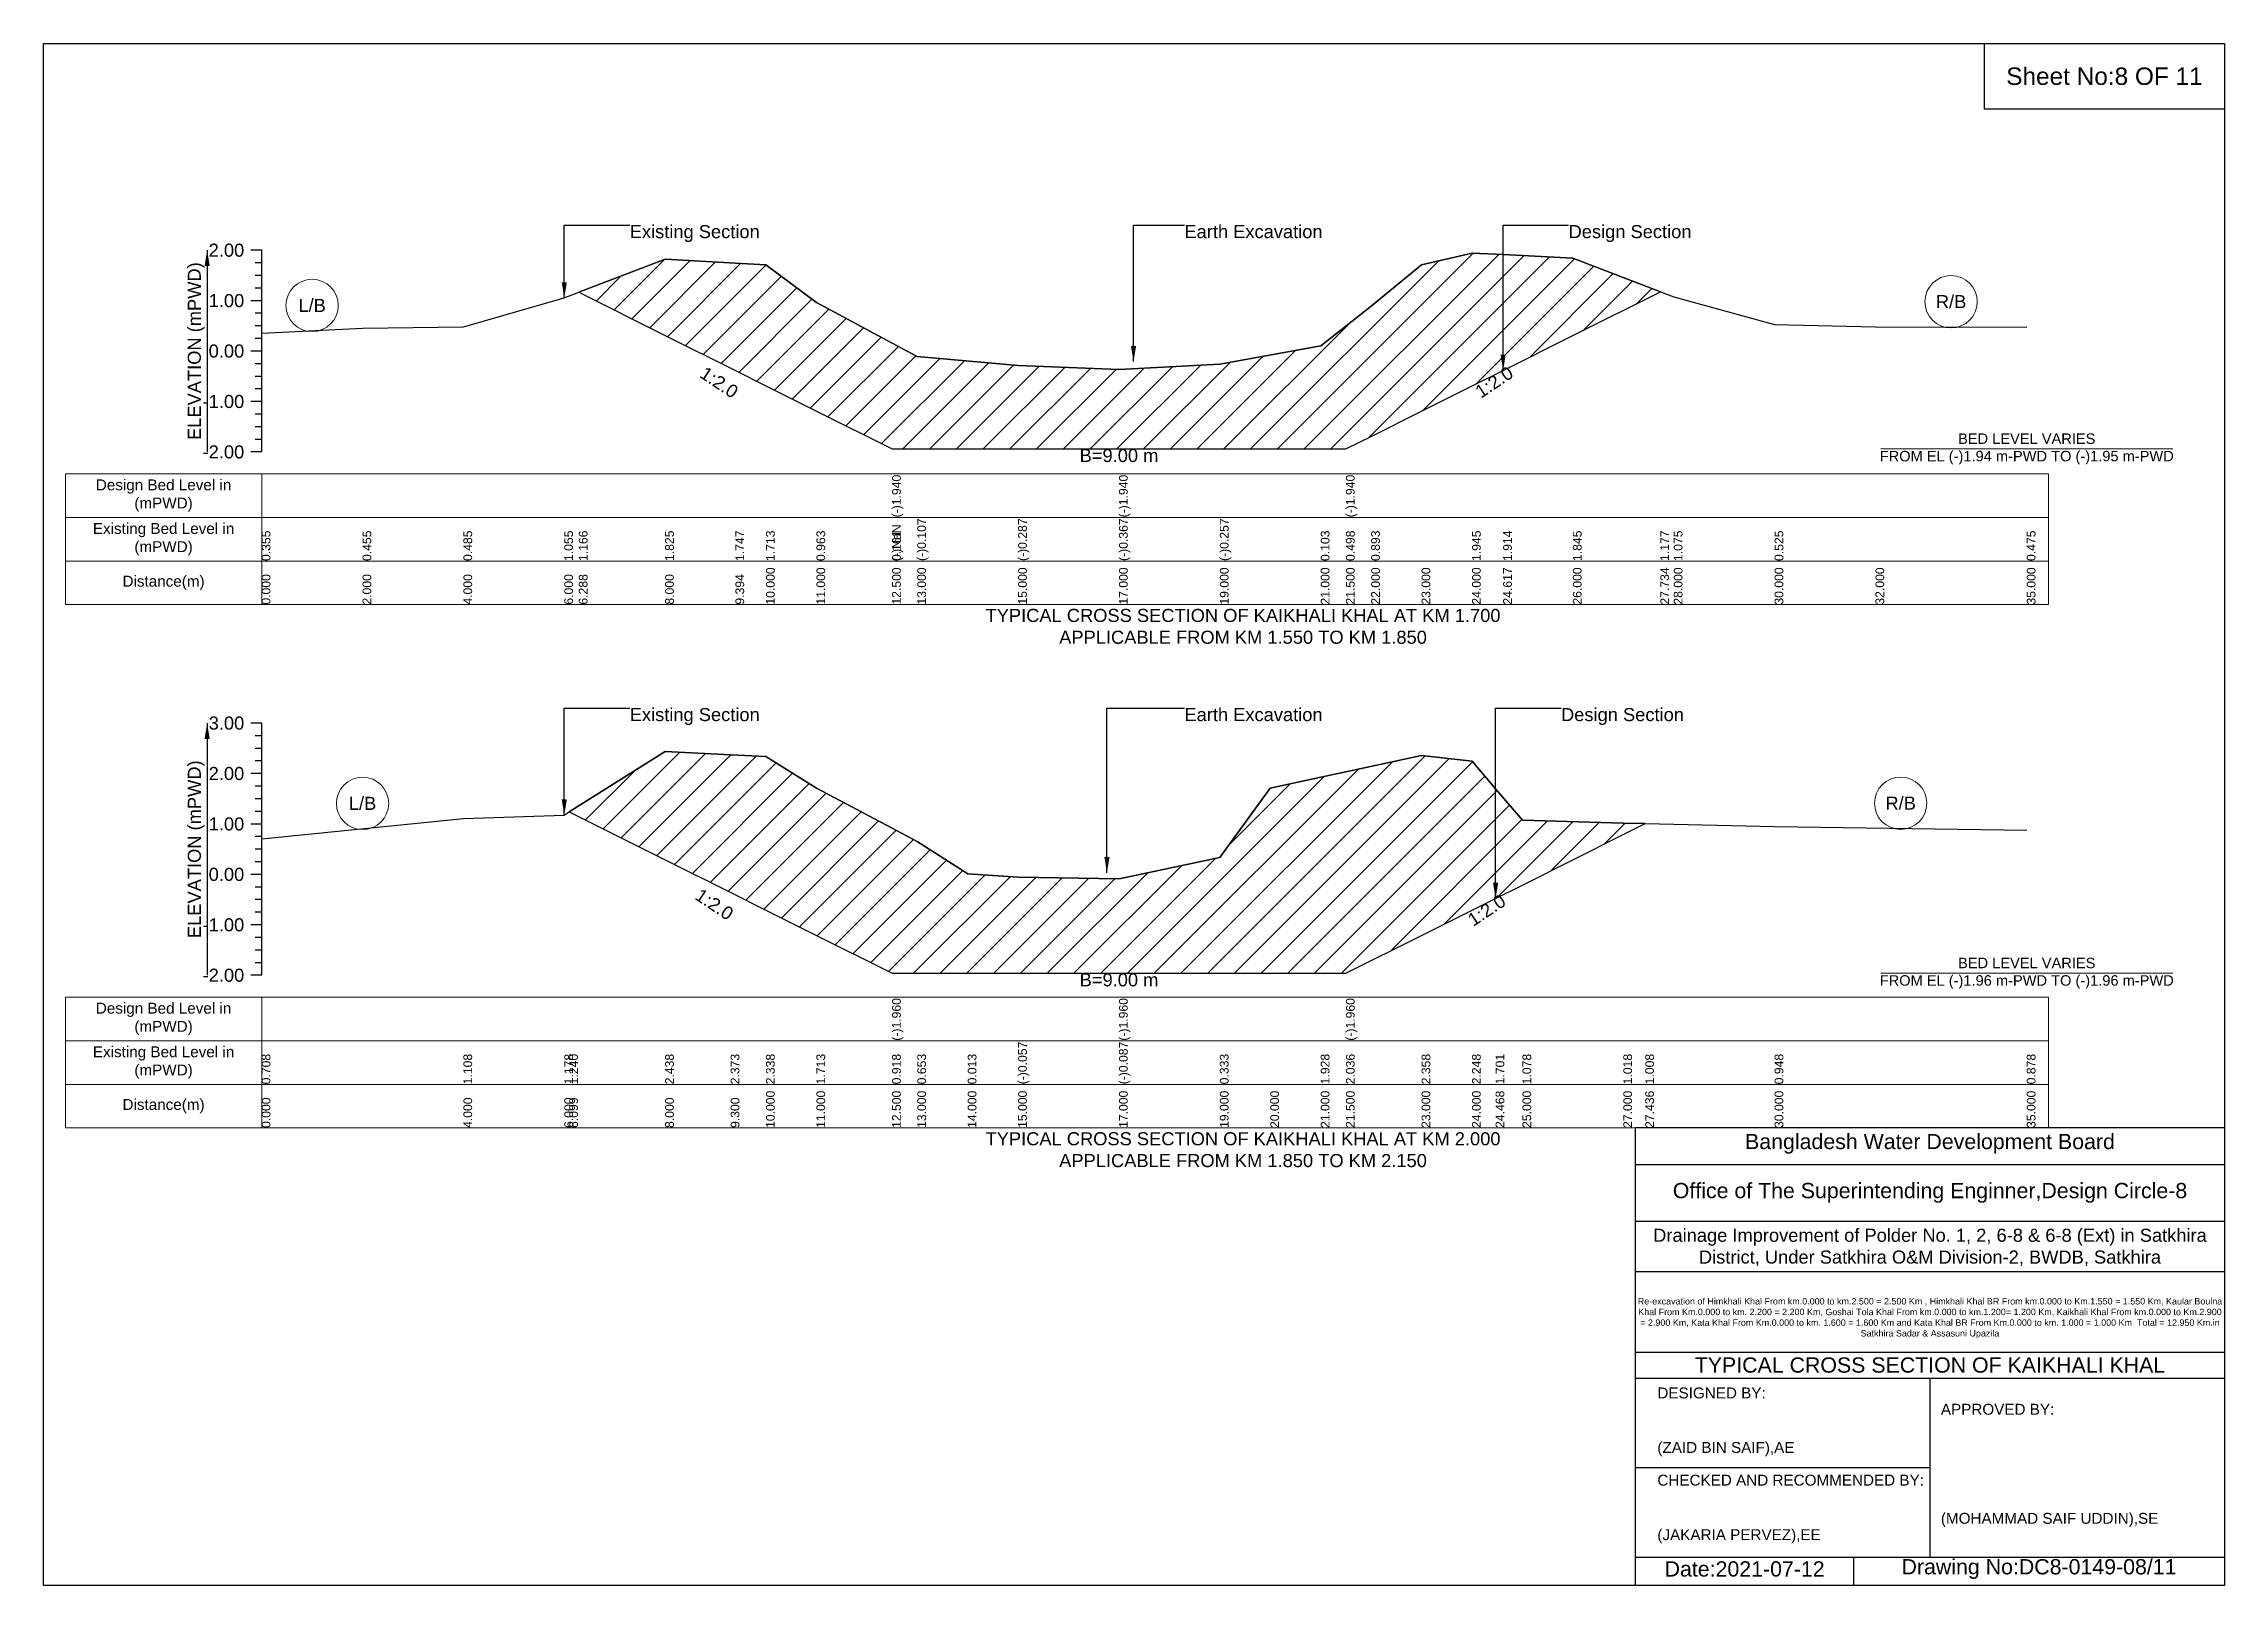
# Model space of a CAD drawing. Header units: inches. Extents: x 91000 to 628000, y -5656 to 0.
# Drawn here: x 440000 to 448000, y -5656 to 0 of the extents above; entities that cross this region are included whole.
import ezdxf

# ---------------------------------------------------------------- set-up
doc = ezdxf.new("R2010")
doc.units = ezdxf.units.IN
doc.header["$LTSCALE"] = 7
doc.header["$MEASUREMENT"] = 0
for name, color, linetype, lineweight in [('Cross section Data Border', 7, 'Continuous', 9), ('Cross Section Labels', 7, 'Continuous', 9), ('Existing_Bed_Level for Xsection', 7, 'Continuous', 25)]:
    doc.layers.add(name, color=color, linetype=linetype, lineweight=lineweight)
doc.styles.get("Standard").update_dxf_attribs({"font": 'arial.ttf'})
doc.dimstyles.get("Standard").update_dxf_attribs({"dimtxt": 0.18, "dimasz": 0.18, "dimexe": 0.18, "dimexo": 0.0625, "dimgap": 0.09, "dimtad": 0, "dimtih": 1, "dimtoh": 1, "dimdec": 4, "dimzin": 0, "dimdsep": 46, "dimtxsty": 'Standard', "dimcen": 0.09, "dimadec": 0, "dimazin": 0, "dimtfac": 1, "dimtdec": 4, "dimtofl": 0, "dimtmove": 0, "dimatfit": 3, "dimfxl": 1, "dimtolj": 1, "dimtzin": 0, "dimarcsym": 0})

msp = doc.modelspace()

# ---------------------------------------------------------------- texts
at = {"attachment_point": 5}
for s, insert, char_height in [('Sheet No:8 OF 11', (447560, -120), 64), ('Bangladesh Water Development Board', (446920, -4036), 56), ('Office of The Superintending Enginner,Design Circle-8', (446920, -4216), 56)]:
    msp.add_mtext(s, dxfattribs=dict(at, insert=insert, char_height=char_height))
for s, insert, char_height, width, attachment_point in [('Drainage Improvement of Polder No. 1, 2, 6-8 & 6-8 (Ext) in Satkhira District, Under Satkhira O&M Division-2, BWDB, Satkhira', (446920, -4416), 48, 2240, 5), ('Re-excavation of Himkhali Khal From km.0.000 to km.2.500 = 2.500 Km , Himkhali Khal BR From km.0.000 to Km.1.550 = 1.550 Km, Kaular Boulna Khal From Km.0.000 to km. 2.200 = 2.200 Km, Goshai Tola Khal From km.0.000 to km.1.200= 1.200 Km, Kaikhali Khal From km.0.000 to Km.2.900 = 2.900 Km, Kata Khal From Km.0.000 to km. 1.600 = 1.600 Km and Kata Khal BR From Km.0.000 to km. 1.000 = 1.000 Km  Total = 12.950 Km.in Satkhira Sadar & Assasuni Upazila', (446920, -4676), 23.4814, 2160, 5), ('TYPICAL CROSS SECTION OF KAIKHALI KHAL', (446920, -4848), 56, 2240, 5), ('DESIGNED BY:^J^J^J(ZAID BIN SAIF),AE', (445920, -5056), 40, 1120, 4), ('APPROVED BY:^J^J^J^J^J^J(MOHAMMAD SAIF UDDIN),SE', (446960, -5216), 40, 1120, 4), ('CHECKED AND RECOMMENDED BY:^J^J^J(JAKARIA PERVEZ),EE', (445920, -5376), 40, 1120, 4), ('Date:2021-07-12', (446240, -5596), 56, 1120, 5), ('Drawing No:DC8-0149-08/11', (447320, -5596), 56, 1760, 5)]:
    msp.add_mtext(s, dxfattribs=dict(insert=insert, char_height=char_height, width=width, attachment_point=attachment_point))
at = {"layer": 'Cross section Data Border', "char_height": 40, "width": 640, "attachment_point": 5}
for s, insert in [('Design Bed Level in (mPWD)', (440440, -1658.1)), ('Existing Bed Level in (mPWD)', (440440, -1818.1)), ('Distance(m)', (440440, -1978.1)), ('Design Bed Level in (mPWD)', (440440, -3577.9)), ('Existing Bed Level in (mPWD)', (440440, -3737.9)), ('Distance(m)', (440440, -3897.9))]:
    msp.add_mtext(s, dxfattribs=dict(at, insert=insert))
at = {"layer": 'Cross Section Labels'}
for s, insert, char_height, attachment_point in [('Existing Section', (442150, -665.6), 48, 1), ('Earth Excavation', (444185, -665.6), 48, 1), ('Design Section', (445594.2, -665.6), 48, 1), ('L/B', (440985, -960.7), 48, 5), ('R/B', (446997.5, -946.8), 48, 5), ('BED LEVEL VARIES ^JFROM EL (-)1.94 m-PWD TO (-)1.95 m-PWD', (447275, -1487), 38.4, 5), ('B=9.00 m', (443945, -1487), 48, 2), ('TYPICAL CROSS SECTION OF KAIKHALI KHAL AT KM 1.700^JAPPLICABLE FROM KM 1.550 TO KM 1.850', (444400, -2138.1), 48, 5), ('Existing Section', (442150, -2437.4), 48, 1), ('Earth Excavation', (444185, -2437.4), 48, 1), ('Design Section', (445566.5, -2437.4), 48, 1), ('L/B', (441170, -2787.4), 48, 5), ('R/B', (446812.5, -2786.5), 48, 5), ('BED LEVEL VARIES ^JFROM EL (-)1.96 m-PWD TO (-)1.96 m-PWD', (447275, -3410.5), 38.4, 5), ('B=9.00 m', (443945, -3410.5), 48, 2), ('TYPICAL CROSS SECTION OF KAIKHALI KHAL AT KM 2.000^JAPPLICABLE FROM KM 1.850 TO KM 2.150', (444400, -4057.9), 48, 5)]:
    msp.add_mtext(s, dxfattribs=dict(at, insert=insert, char_height=char_height, attachment_point=attachment_point))
at = {"layer": 'Cross Section Labels', "char_height": 48, "attachment_point": 2}
for insert, rotation in [((442491.7, -1222.8), 326.30993), ((445307.9, -1221.8), 33.69007), ((442474.2, -3137.6), 326.30993), ((445280.3, -3159.1), 33.69007)]:
    msp.add_mtext('1:2.0', dxfattribs=dict(at, insert=insert, rotation=rotation))
at = {"layer": 'Existing_Bed_Level for Xsection', "char_height": 48, "attachment_point": 6}
for s, insert in [('2.00', (440736, -758.1)), ('1.00', (440736, -943.1)), ('0.00', (440736, -1128.1)), ('-1.00', (440736, -1313.1)), ('-2.00', (440736, -1498.1)), ('3.00', (440736, -2492.9)), ('2.00', (440736, -2677.9)), ('1.00', (440736, -2862.9)), ('0.00', (440736, -3047.9)), ('-1.00', (440736, -3232.9)), ('-2.00', (440736, -3417.9))]:
    msp.add_mtext(s, dxfattribs=dict(at, insert=insert))
at = {"layer": 'Existing_Bed_Level for Xsection', "rotation": 90}
for s, insert, char_height, attachment_point in [('ELEVATION (mPWD)', (440560, -1128.1), 48, 5), ('(-)1.940', (443112.5, -1738.1), 32, 1), ('(-)1.940', (443945, -1738.1), 32, 1), ('(-)1.940', (444777.5, -1738.1), 32, 1), ('(-)0.107', (443205, -1898.1), 32, 1), ('(-)0.287', (443575, -1898.1), 32, 1), ('(-)0.367', (443945, -1898.1), 32, 1), ('(-)0.367', (443945, -1898.1), 32, 1), ('(-)0.257', (444315, -1898.1), 32, 1), ('0.355', (440800, -1898.1), 32, 1), ('0.455', (441170, -1898.1), 32, 1), ('0.485', (441540, -1898.1), 32, 1), ('0.485', (441540, -1898.1), 32, 1), ('1.055', (441910, -1898.1), 32, 1), ('1.166', (441963.3, -1898.1), 32, 1), ('1.825', (442280, -1898.1), 32, 1), ('1.747', (442537.9, -1898.1), 32, 1), ('1.713', (442650, -1898.1), 32, 1), ('1.713', (442650, -1898.1), 32, 1), ('0.963', (442835, -1898.1), 32, 1), ('(-)NaN', (443112.5, -1898.1), 32, 1), ('(-)NaN', (443112.5, -1898.1), 32, 1), ('0.161', (443112.5, -1898.1), 32, 1), ('0.161', (443112.5, -1898.1), 32, 1), ('0.103', (444685, -1898.1), 32, 1), ('0.498', (444777.5, -1898.1), 32, 1), ('0.498', (444777.5, -1898.1), 32, 1), ('0.498', (444777.5, -1898.1), 32, 1), ('0.893', (444870, -1898.1), 32, 1), ('1.945', (445240, -1898.1), 32, 1), ('1.914', (445354.2, -1898.1), 32, 1), ('1.845', (445610, -1898.1), 32, 1), ('1.177', (445930.9, -1898.1), 32, 1), ('1.075', (445980, -1898.1), 32, 1), ('0.525', (446350, -1898.1), 32, 1), ('0.475', (447275, -1898.1), 32, 1), ('0.000', (440800, -2058.1), 32, 1), ('2.000', (441170, -2058.1), 32, 1), ('4.000', (441540, -2058.1), 32, 1), ('6.000', (441910, -2058.1), 32, 1), ('6.288', (441963.3, -2058.1), 32, 1), ('8.000', (442280, -2058.1), 32, 1), ('9.394', (442537.9, -2058.1), 32, 1), ('10.000', (442650, -2058.1), 32, 1), ('11.000', (442835, -2058.1), 32, 1), ('12.500', (443112.5, -2058.1), 32, 1), ('12.500', (443112.5, -2058.1), 32, 1), ('12.500', (443112.5, -2058.1), 32, 1), ('13.000', (443205, -2058.1), 32, 1), ('15.000', (443575, -2058.1), 32, 1), ('17.000', (443945, -2058.1), 32, 1), ('17.000', (443945, -2058.1), 32, 1), ('17.000', (443945, -2058.1), 32, 1), ('19.000', (444315, -2058.1), 32, 1), ('21.000', (444685, -2058.1), 32, 1), ('21.500', (444777.5, -2058.1), 32, 1), ('21.500', (444777.5, -2058.1), 32, 1), ('21.500', (444777.5, -2058.1), 32, 1), ('22.000', (444870, -2058.1), 32, 1), ('23.000', (445055, -2058.1), 32, 1), ('24.000', (445240, -2058.1), 32, 1), ('24.617', (445354.2, -2058.1), 32, 1), ('26.000', (445610, -2058.1), 32, 1), ('27.734', (445930.9, -2058.1), 32, 1), ('28.000', (445980, -2058.1), 32, 1), ('30.000', (446350, -2058.1), 32, 1), ('32.000', (446720, -2058.1), 32, 1), ('35.000', (447275, -2058.1), 32, 1), ('ELEVATION (mPWD)', (440560, -2955.4), 48, 5), ('(-)1.960', (443112.5, -3657.9), 32, 1), ('(-)1.960', (443945, -3657.9), 32, 1), ('(-)1.960', (444777.5, -3657.9), 32, 1), ('(-)0.057', (443575, -3817.9), 32, 1), ('(-)0.087', (443945, -3817.9), 32, 1), ('(-)0.087', (443945, -3817.9), 32, 1), ('(-)0.087', (443945, -3817.9), 32, 1), ('0.708', (440800, -3817.9), 32, 1), ('1.108', (441540, -3817.9), 32, 1), ('1.178', (441910, -3817.9), 32, 1), ('1.240', (441928.3, -3817.9), 32, 1), ('2.438', (442280, -3817.9), 32, 1), ('2.373', (442520.4, -3817.9), 32, 1), ('2.338', (442650, -3817.9), 32, 1), ('1.713', (442835, -3817.9), 32, 1), ('1.713', (442835, -3817.9), 32, 1), ('0.918', (443112.5, -3817.9), 32, 1), ('0.918', (443112.5, -3817.9), 32, 1), ('0.918', (443112.5, -3817.9), 32, 1), ('0.653', (443205, -3817.9), 32, 1), ('0.013', (443390, -3817.9), 32, 1), ('0.333', (444315, -3817.9), 32, 1), ('1.928', (444685, -3817.9), 32, 1), ('2.036', (444777.5, -3817.9), 32, 1), ('2.036', (444777.5, -3817.9), 32, 1), ('2.036', (444777.5, -3817.9), 32, 1), ('2.358', (445055, -3817.9), 32, 1), ('2.248', (445240, -3817.9), 32, 1), ('1.701', (445326.5, -3817.9), 32, 1), ('1.078', (445425, -3817.9), 32, 1), ('1.018', (445795, -3817.9), 32, 1), ('1.008', (445875.6, -3817.9), 32, 1), ('0.948', (446350, -3817.9), 32, 1), ('0.878', (447275, -3817.9), 32, 1), ('0.000', (440800, -3977.9), 32, 1), ('4.000', (441540, -3977.9), 32, 1), ('6.000', (441910, -3977.9), 32, 1), ('6.099', (441928.3, -3977.9), 32, 1), ('8.000', (442280, -3977.9), 32, 1), ('9.300', (442520.4, -3977.9), 32, 1), ('10.000', (442650, -3977.9), 32, 1), ('11.000', (442835, -3977.9), 32, 1), ('12.500', (443112.5, -3977.9), 32, 1), ('12.500', (443112.5, -3977.9), 32, 1), ('12.500', (443112.5, -3977.9), 32, 1), ('13.000', (443205, -3977.9), 32, 1), ('14.000', (443390, -3977.9), 32, 1), ('15.000', (443575, -3977.9), 32, 1), ('17.000', (443945, -3977.9), 32, 1), ('17.000', (443945, -3977.9), 32, 1), ('17.000', (443945, -3977.9), 32, 1), ('19.000', (444315, -3977.9), 32, 1), ('20.000', (444500, -3977.9), 32, 1), ('21.000', (444685, -3977.9), 32, 1), ('21.500', (444777.5, -3977.9), 32, 1), ('21.500', (444777.5, -3977.9), 32, 1), ('21.500', (444777.5, -3977.9), 32, 1), ('23.000', (445055, -3977.9), 32, 1), ('24.000', (445240, -3977.9), 32, 1), ('24.468', (445326.5, -3977.9), 32, 1), ('25.000', (445425, -3977.9), 32, 1), ('27.000', (445795, -3977.9), 32, 1), ('27.436', (445875.6, -3977.9), 32, 1), ('30.000', (446350, -3977.9), 32, 1), ('35.000', (447275, -3977.9), 32, 1)]:
    msp.add_mtext(s, dxfattribs=dict(at, insert=insert, char_height=char_height, attachment_point=attachment_point))

# ---------------------------------------------------------------- hatches: boundary and pattern name
at = {"layer": 'Existing_Bed_Level for Xsection'}
h = msp.add_hatch(dxfattribs=at)
h.set_pattern_fill('ANSI31', color=256, scale=555, style=0)
h.paths.add_polyline_path([(441963.3, -912.4), (442280, -1070.8), (442537.9, -1199.7), (442650, -1255.8), (442835, -1348.3), (443112.5, -1487), (443205, -1487), (443575, -1487), (443945, -1487), (444315, -1487), (444685, -1487), (444777.5, -1487), (444870, -1440.8), (445055, -1348.3), (445240, -1255.8), (445354.2, -1198.7), (445610, -1070.8), (445930.9, -910.3), (445610, -786.8), (445354.2, -774), (445240, -768.3), (445055, -811.2), (444870, -962.9), (444777.5, -1036), (444685, -1109), (444315, -1175.7), (443945, -1196), (443575, -1181.2), (443205, -1147.9), (443112.5, -1098.4), (442835, -950), (442650, -811.2), (442537.9, -804.9), (442280, -790.5)])
h = msp.add_hatch(dxfattribs=at)
h.set_pattern_fill('ANSI31', color=256, scale=555, style=0)
h.paths.add_polyline_path([(441928.3, -2818.4), (442280, -2994.3), (442520.4, -3114.5), (442650, -3179.3), (442835, -3271.8), (443112.5, -3410.5), (443205, -3410.5), (443390, -3410.5), (443575, -3410.5), (443945, -3410.5), (444315, -3410.5), (444500, -3410.5), (444685, -3410.5), (444777.5, -3410.5), (445055, -3271.8), (445240, -3179.3), (445326.5, -3136), (445425, -3086.8), (445795, -2901.8), (445875.6, -2861.5), (445795, -2859.6), (445425, -2848.5), (445326.5, -2733.3), (445240, -2632), (445055, -2611.7), (444777.5, -2671.3), (444685, -2691.2), (444500, -2731), (444315, -2986.3), (443945, -3064), (443575, -3058.4), (443390, -3045.5), (443205, -2927.1), (443112.5, -2878.1), (442835, -2731), (442650, -2615.4), (442520.4, -2608.9), (442280, -2596.9)])

# ---------------------------------------------------------------- linework, layer by layer
for points in [[(440000, 0), (448000, 0), (448000, -5656), (440000, -5656)], [(447120, 0), (448000, 0), (448000, -240), (447120, -240)]]:
    msp.add_lwpolyline(points, close=True)
for points in [[(445840, -5656), (445840, -3976), (448000, -3976)], [(445840, -4112), (448000, -4112)], [(445840, -4320), (448000, -4320)], [(445840, -4504), (448000, -4504)], [(445840, -4800), (448000, -4800)], [(445840, -4896), (448000, -4896)], [(446920, -4896), (446920, -5552)], [(445840, -5224), (446920, -5224)], [(445840, -5552), (448000, -5552)], [(446640, -5552), (446640, -5656)]]:
    msp.add_lwpolyline(points)
at = {"layer": 'Cross section Data Border'}
for points in [[(440080, -1578.1), (447355, -1578.1), (447355, -2058.1), (440080, -2058.1)], [(440080, -3497.9), (447355, -3497.9), (447355, -3977.9), (440080, -3977.9)]]:
    msp.add_lwpolyline(points, close=True, dxfattribs=at)
for points in [[(440800, -1578.1), (440800, -2058.1)], [(440080, -1738.1), (447355, -1738.1)], [(440080, -1898.1), (447355, -1898.1)], [(440800, -3497.9), (440800, -3977.9)], [(440080, -3657.9), (447355, -3657.9)], [(440080, -3817.9), (447355, -3817.9)]]:
    msp.add_lwpolyline(points, dxfattribs=at)
at = {"layer": 'Cross Section Labels'}
for points in [[(446739.2, -1487), (447810.8, -1487)], [(446739.2, -3410.5), (447810.8, -3410.5)]]:
    msp.add_lwpolyline(points, dxfattribs=at)
for centre in [(440985, -960.7), (446997.5, -946.8), (441170, -2787.4), (446812.5, -2786.5)]:
    msp.add_circle(centre, 96, dxfattribs=at)
at = {"layer": 'Existing_Bed_Level for Xsection'}
for points in [[(440800, -758.1), (440760, -758.1)], [(440800, -1498.1), (440800, -1313.1), (440800, -1128.1), (440800, -943.1), (440800, -758.1)], [(440800, -1062.4), (441170, -1043.9), (441540, -1038.4), (441910, -932.9), (441963.3, -912.4), (442280, -790.5), (442537.9, -804.9), (442650, -811.2), (442835, -950), (443112.5, -1098.4), (443112.5, -1098.4), (443205, -1147.9), (443575, -1181.2), (443945, -1196), (443945, -1196), (444315, -1175.7), (444685, -1109), (444777.5, -1036), (444777.5, -1036), (444870, -962.9), (445055, -811.2), (445240, -768.3), (445354.2, -774), (445610, -786.8), (445930.9, -910.3), (445980, -929.2), (446350, -1031), (446720, -1038.4), (447275, -1040.2)], [(440800, -804.4), (440776, -804.4)], [(440800, -850.6), (440776, -850.6)], [(440800, -943.1), (440760, -943.1)], [(440800, -896.9), (440776, -896.9)], [(440800, -989.4), (440776, -989.4)], [(440800, -1035.6), (440776, -1035.6)], [(440800, -1081.9), (440776, -1081.9)], [(440800, -1128.1), (440760, -1128.1)], [(440800, -1174.4), (440776, -1174.4)], [(440800, -1220.6), (440776, -1220.6)], [(440800, -1266.9), (440776, -1266.9)], [(440800, -1313.1), (440760, -1313.1)], [(440800, -1359.4), (440776, -1359.4)], [(440800, -1405.6), (440776, -1405.6)], [(440800, -1498.1), (440760, -1498.1)], [(440800, -1451.9), (440776, -1451.9)], [(440800, -2492.9), (440760, -2492.9)], [(440800, -2539.2), (440776, -2539.2)], [(440800, -3417.9), (440800, -3232.9), (440800, -3047.9), (440800, -2862.9), (440800, -2677.9), (440800, -2492.9)], [(440800, -2585.4), (440776, -2585.4)], [(440800, -2631.7), (440776, -2631.7)], [(440800, -2916.9), (441540, -2842.9), (441910, -2830), (441928.3, -2818.4), (442280, -2596.9), (442520.4, -2608.9), (442650, -2615.4), (442835, -2731), (443112.5, -2878.1), (443112.5, -2878.1), (443205, -2927.1), (443390, -3045.5), (443575, -3058.4), (443945, -3064), (443945, -3064), (444315, -2986.3), (444500, -2731), (444685, -2691.2), (444777.5, -2671.3), (444777.5, -2671.3), (445055, -2611.7), (445240, -2632), (445326.5, -2733.3), (445425, -2848.5), (445795, -2859.6), (445875.6, -2861.5), (446350, -2872.5), (447275, -2885.5)], [(440800, -2677.9), (440760, -2677.9)], [(440800, -2724.2), (440776, -2724.2)], [(440800, -2770.4), (440776, -2770.4)], [(440800, -2862.9), (440760, -2862.9)], [(440800, -2816.7), (440776, -2816.7)], [(440800, -2909.2), (440776, -2909.2)], [(440800, -2955.4), (440776, -2955.4)], [(440800, -3001.7), (440776, -3001.7)], [(440800, -3047.9), (440760, -3047.9)], [(440800, -3094.2), (440776, -3094.2)], [(440800, -3140.4), (440776, -3140.4)], [(440800, -3186.7), (440776, -3186.7)], [(440800, -3232.9), (440760, -3232.9)], [(440800, -3279.2), (440776, -3279.2)], [(440800, -3325.4), (440776, -3325.4)], [(440800, -3417.9), (440760, -3417.9)], [(440800, -3371.7), (440776, -3371.7)]]:
    msp.add_lwpolyline(points, dxfattribs=at)
for points in [[(441963.3, -912.4), (442280, -1070.8), (442537.9, -1199.7), (442650, -1255.8), (442835, -1348.3), (443112.5, -1487), (443112.5, -1487), (443205, -1487), (443575, -1487), (443945, -1487), (443945, -1487), (444315, -1487), (444685, -1487), (444777.5, -1487), (444777.5, -1487), (444870, -1440.8), (445055, -1348.3), (445240, -1255.8), (445354.2, -1198.7), (445610, -1070.8), (445930.9, -910.3), (445610, -786.8), (445354.2, -774), (445240, -768.3), (445055, -811.2), (444870, -962.9), (444777.5, -1036), (444777.5, -1036), (444685, -1109), (444315, -1175.7), (443945, -1196), (443945, -1196), (443575, -1181.2), (443205, -1147.9), (443112.5, -1098.4), (443112.5, -1098.4), (442835, -950), (442650, -811.2), (442537.9, -804.9), (442280, -790.5)], [(441928.3, -2818.4), (441928.3, -2818.4), (442280, -2994.3), (442520.4, -3114.5), (442650, -3179.3), (442835, -3271.8), (443112.5, -3410.5), (443112.5, -3410.5), (443205, -3410.5), (443390, -3410.5), (443575, -3410.5), (443945, -3410.5), (443945, -3410.5), (444315, -3410.5), (444500, -3410.5), (444685, -3410.5), (444777.5, -3410.5), (444777.5, -3410.5), (445055, -3271.8), (445240, -3179.3), (445326.5, -3136), (445425, -3086.8), (445795, -2901.8), (445875.6, -2861.5), (445795, -2859.6), (445425, -2848.5), (445326.5, -2733.3), (445240, -2632), (445055, -2611.7), (444777.5, -2671.3), (444777.5, -2671.3), (444685, -2691.2), (444500, -2731), (444315, -2986.3), (443945, -3064), (443945, -3064), (443575, -3058.4), (443390, -3045.5), (443205, -2927.1), (443112.5, -2878.1), (443112.5, -2878.1), (442835, -2731), (442650, -2615.4), (442520.4, -2608.9), (442280, -2596.9), (441928.3, -2818.4)]]:
    msp.add_lwpolyline(points, close=True, dxfattribs=at)

msp.set_redraw_order([(e.dxf.handle, doc.entitydb.next_handle()) for e in msp.query("TEXT MTEXT ATTDEF DIMENSION ARC_DIMENSION")])  # texts and dimensions are drawn at this point

# ---------------------------------------------------------------- leaders
at = {"layer": 'Cross Section Labels', "annotation_type": 0, "has_hookline": 1, "hookline_direction": 0}
for points, text_width in [([(441910, -932.9), (441910, -665.6), (442149.9, -665.6)], 467.2), ([(443998.3, -1166.5), (443998.3, -665.6), (444184.9, -665.6)], 497), ([(445354.2, -1198.7), (445354.2, -665.6), (445594.1, -665.6)], 441.2), ([(441910, -2830), (441910, -2437.4), (442149.9, -2437.4)], 467.2), ([(443900.8, -3041.5), (443900.8, -2437.4), (444184.9, -2437.4)], 497), ([(445326.5, -3136), (445326.5, -2437.4), (445566.5, -2437.4)], 441.2)]:
    msp.add_leader(points, dimstyle='Standard', override={"dimasz": 57.6}, dxfattribs=dict(at, text_width=text_width))
at = {"layer": 'Existing_Bed_Level for Xsection'}
for points in [[(440600, -758.1), (440600, -1498.1)], [(440600, -2492.9), (440600, -3417.9)]]:
    msp.add_leader(points, dimstyle='Standard', override={"dimasz": 57.6}, dxfattribs=at)

doc.saveas('drawing.dxf')
